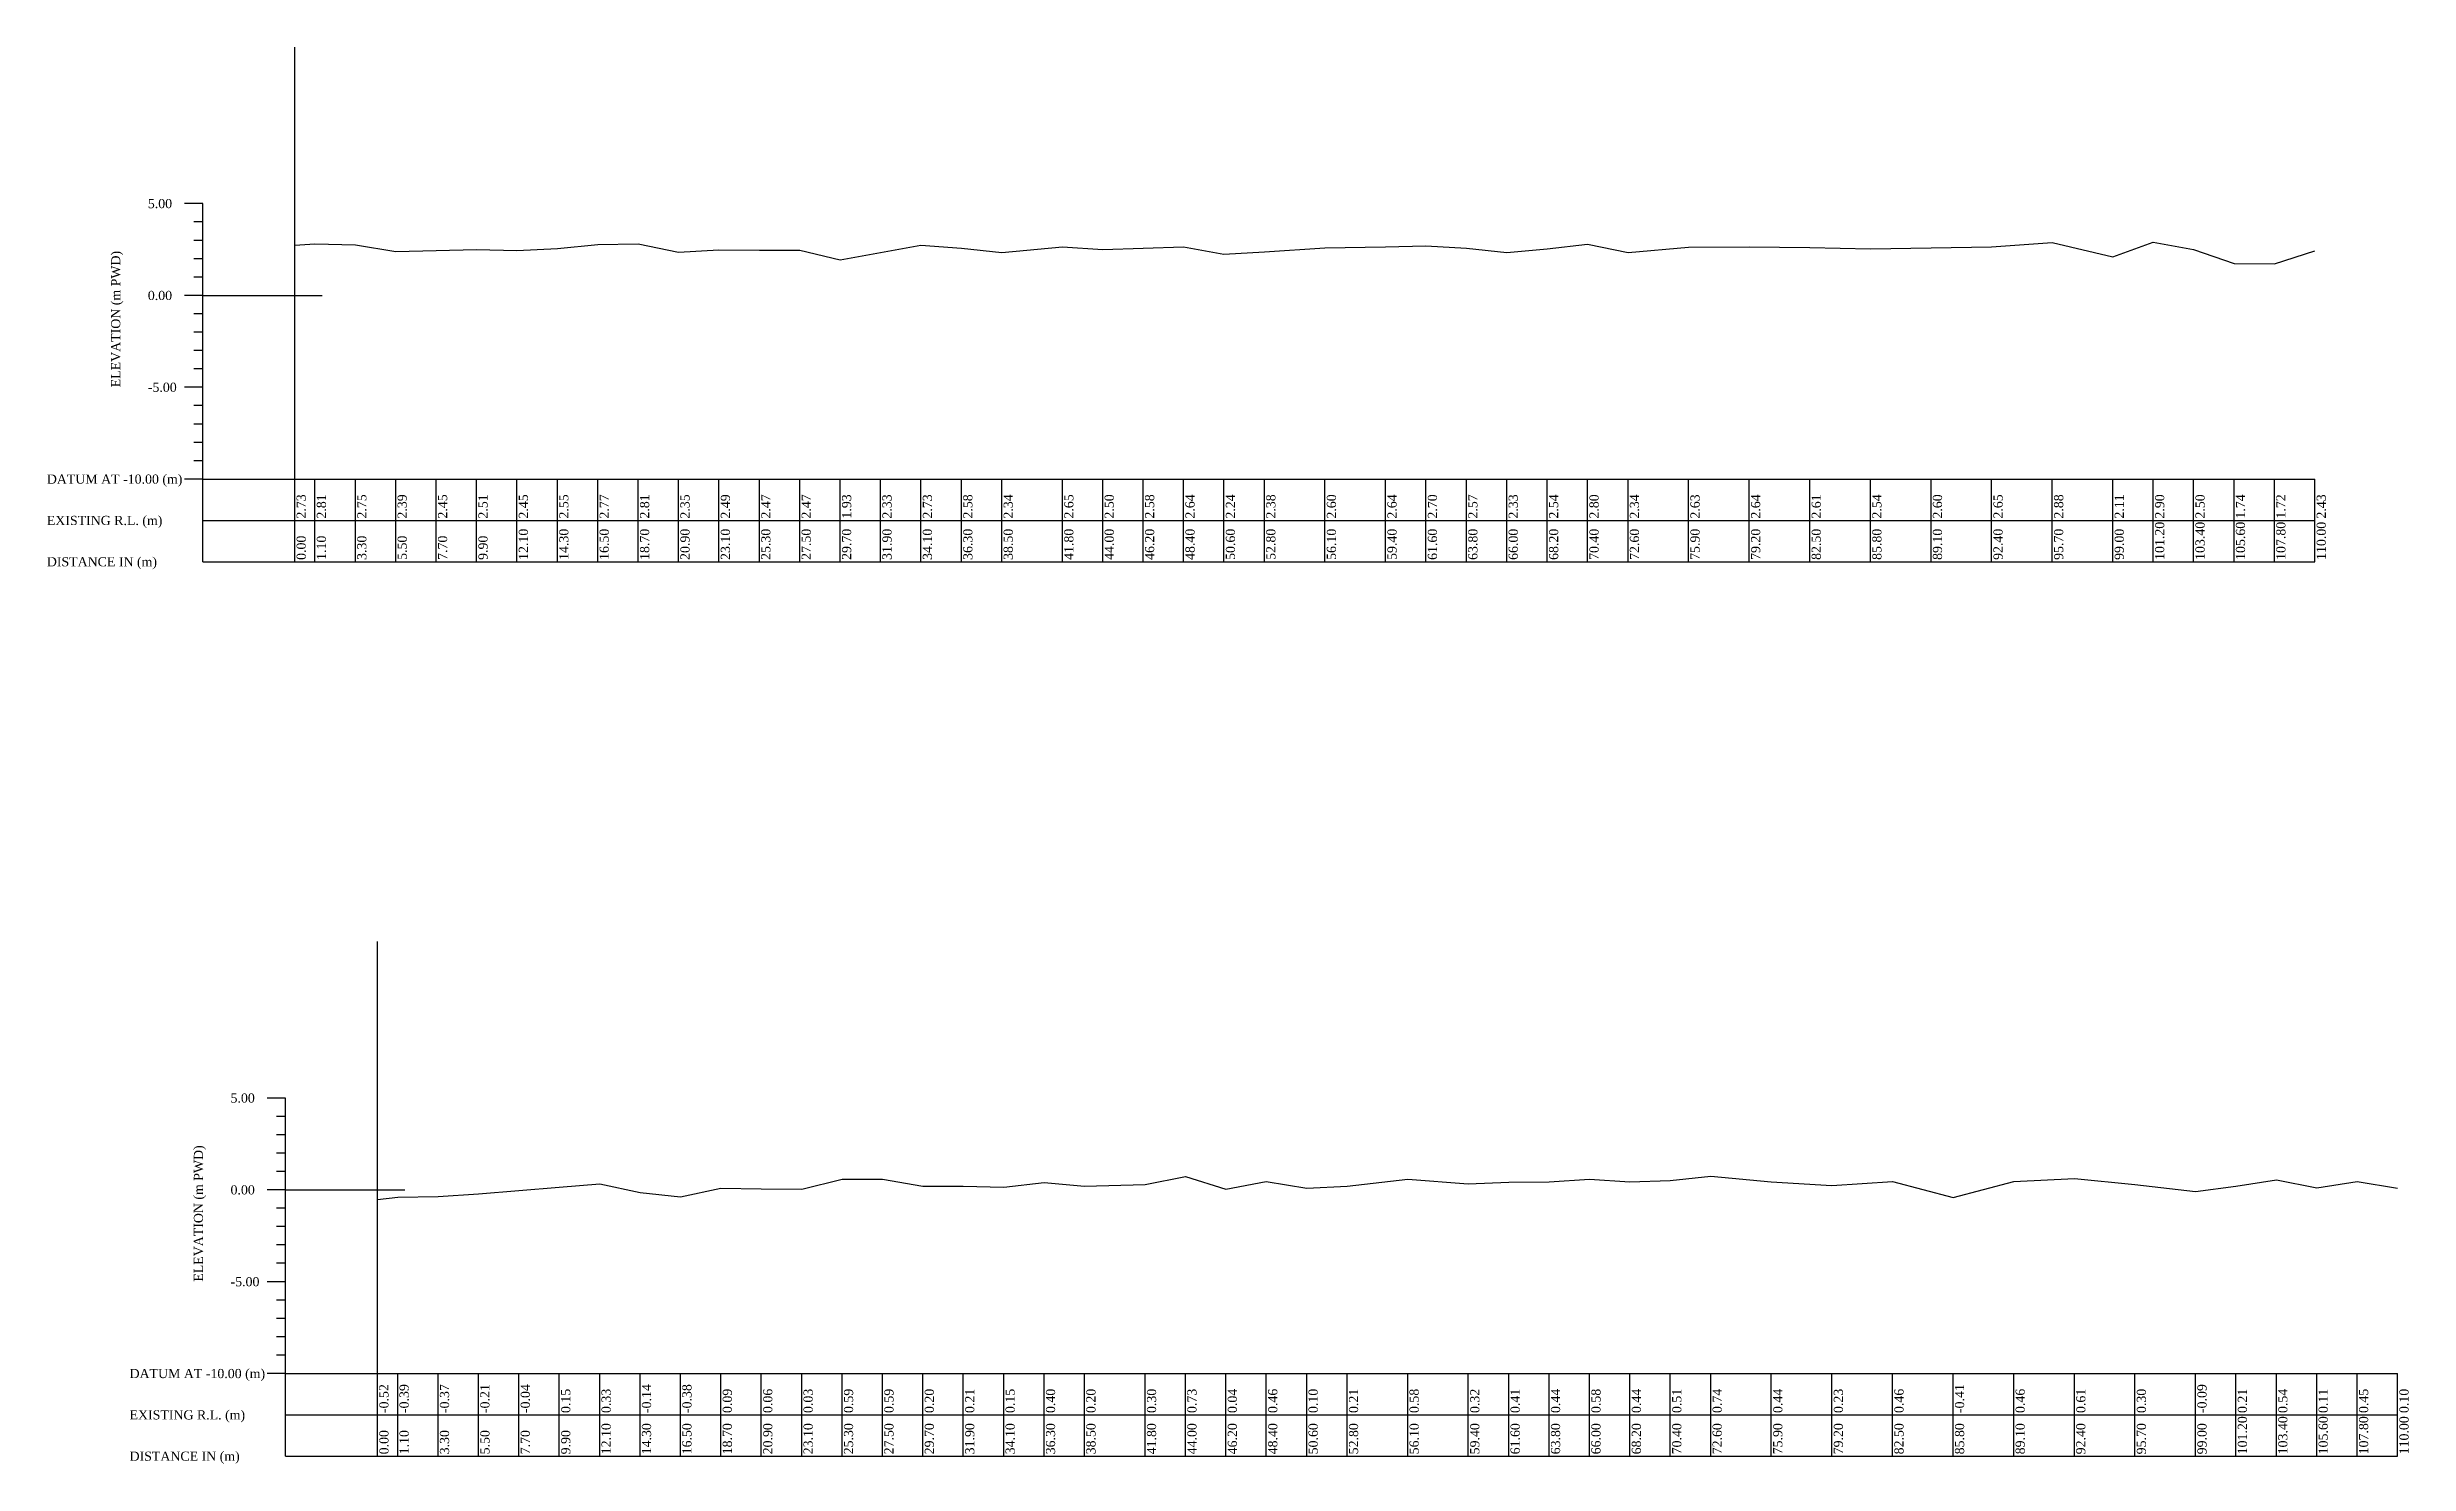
# Model space of a CAD drawing. Header units: metres. Extents: x -148477 to 168932, y -55673 to -2736.
# Drawn here: x -15381.6 to -15253, y -15261.7 to -15184.5 of the extents above; entities that cross this region are included whole.
import ezdxf

# ---------------------------------------------------------------- set-up
doc = ezdxf.new("R2010")
doc.units = ezdxf.units.M
doc.styles.add('liza', font='times.ttf', dxfattribs={"height": 2})

msp = doc.modelspace()

# ---------------------------------------------------------------- texts
at = {"color": 6, "linetype": 'Continuous', "lineweight": -3, "ltscale": 0.5, "char_height": 0.5, "attachment_point": 1, "style": 'liza'}
for s, insert, width in [('5.00', (-15376.082, -15192.7998), 2), ('0.00', (-15376.082, -15197.7998), 2), ('-5.00', (-15376.082, -15202.7998), 2), ('DATUM AT -10.00 (m)', (-15381.582, -15207.7998), 7.5), ('EXISTING R.L. (m)', (-15381.582, -15210.0498), 7.5), ('DISTANCE IN (m)', (-15381.582, -15212.2998), 7.5), ('5.00', (-15371.5778, -15241.4967), 2), ('0.00', (-15371.5778, -15246.4967), 2), ('-5.00', (-15371.5778, -15251.4967), 2), ('DATUM AT -10.00 (m)', (-15377.0778, -15256.4967), 7.5), ('EXISTING R.L. (m)', (-15377.0778, -15258.7467), 7.5), ('DISTANCE IN (m)', (-15377.0778, -15260.9967), 7.5)]:
    msp.add_mtext(s, dxfattribs=dict(at, insert=insert, width=width))
at = {"color": 6, "linetype": 'Continuous', "lineweight": -3, "ltscale": 0.5, "char_height": 0.5, "attachment_point": 1, "rotation": 90, "style": 'liza'}
for s, insert, width in [('ELEVATION (m PWD)', (-15378.082, -15203.0498), 10), ('2.73', (-15367.982, -15210.1998), 2.15), ('2.81', (-15366.882, -15210.1998), 2.15), ('2.75', (-15364.682, -15210.1998), 2.15), ('2.39', (-15362.482, -15210.1998), 2.15), ('2.45', (-15360.282, -15210.1998), 2.15), ('2.51', (-15358.082, -15210.1998), 2.15), ('2.45', (-15355.882, -15210.1998), 2.15), ('2.55', (-15353.682, -15210.1998), 2.15), ('2.77', (-15351.482, -15210.1998), 2.15), ('2.81', (-15349.282, -15210.1998), 2.15), ('2.35', (-15347.082, -15210.1998), 2.15), ('2.49', (-15344.882, -15210.1998), 2.15), ('2.47', (-15342.682, -15210.1998), 2.15), ('2.47', (-15340.482, -15210.1998), 2.15), ('1.93', (-15338.282, -15210.1998), 2.15), ('2.33', (-15336.082, -15210.1998), 2.15), ('2.73', (-15333.882, -15210.1998), 2.15), ('2.58', (-15331.682, -15210.1998), 2.15), ('2.34', (-15329.482, -15210.1998), 2.15), ('2.65', (-15326.182, -15210.1998), 2.15), ('2.50', (-15323.982, -15210.1998), 2.15), ('2.58', (-15321.782, -15210.1998), 2.15), ('2.64', (-15319.582, -15210.1998), 2.15), ('2.24', (-15317.382, -15210.1998), 2.15), ('2.38', (-15315.182, -15210.1998), 2.15), ('2.60', (-15311.882, -15210.1998), 2.15), ('2.64', (-15308.582, -15210.1998), 2.15), ('2.70', (-15306.382, -15210.1998), 2.15), ('2.57', (-15304.182, -15210.1998), 2.15), ('2.33', (-15301.982, -15210.1998), 2.15), ('2.54', (-15299.782, -15210.1998), 2.15), ('2.80', (-15297.582, -15210.1998), 2.15), ('2.34', (-15295.382, -15210.1998), 2.15), ('2.63', (-15292.082, -15210.1998), 2.15), ('2.64', (-15288.782, -15210.1998), 2.15), ('2.61', (-15285.482, -15210.1998), 2.15), ('2.54', (-15282.182, -15210.1998), 2.15), ('2.60', (-15278.882, -15210.1998), 2.15), ('2.65', (-15275.582, -15210.1998), 2.15), ('2.88', (-15272.282, -15210.1998), 2.15), ('2.11', (-15268.982, -15210.1998), 2.15), ('2.90', (-15266.782, -15210.1998), 2.15), ('2.50', (-15264.582, -15210.1998), 2.15), ('1.74', (-15262.382, -15210.1998), 2.15), ('1.72', (-15260.182, -15210.1998), 2.15), ('2.43', (-15257.982, -15210.1998), 2.15), ('0.00', (-15367.982, -15212.4498), 2.15), ('1.10', (-15366.882, -15212.4498), 2.15), ('3.30', (-15364.682, -15212.4498), 2.15), ('5.50', (-15362.482, -15212.4498), 2.15), ('7.70', (-15360.282, -15212.4498), 2.15), ('9.90', (-15358.082, -15212.4498), 2.15), ('12.10', (-15355.882, -15212.4498), 2.15), ('14.30', (-15353.682, -15212.4498), 2.15), ('16.50', (-15351.482, -15212.4498), 2.15), ('18.70', (-15349.282, -15212.4498), 2.15), ('20.90', (-15347.082, -15212.4498), 2.15), ('23.10', (-15344.882, -15212.4498), 2.15), ('25.30', (-15342.682, -15212.4498), 2.15), ('27.50', (-15340.482, -15212.4498), 2.15), ('29.70', (-15338.282, -15212.4498), 2.15), ('31.90', (-15336.082, -15212.4498), 2.15), ('34.10', (-15333.882, -15212.4498), 2.15), ('36.30', (-15331.682, -15212.4498), 2.15), ('38.50', (-15329.482, -15212.4498), 2.15), ('41.80', (-15326.182, -15212.4498), 2.15), ('44.00', (-15323.982, -15212.4498), 2.15), ('46.20', (-15321.782, -15212.4498), 2.15), ('48.40', (-15319.582, -15212.4498), 2.15), ('50.60', (-15317.382, -15212.4498), 2.15), ('52.80', (-15315.182, -15212.4498), 2.15), ('56.10', (-15311.882, -15212.4498), 2.15), ('59.40', (-15308.582, -15212.4498), 2.15), ('61.60', (-15306.382, -15212.4498), 2.15), ('63.80', (-15304.182, -15212.4498), 2.15), ('66.00', (-15301.982, -15212.4498), 2.15), ('68.20', (-15299.782, -15212.4498), 2.15), ('70.40', (-15297.582, -15212.4498), 2.15), ('72.60', (-15295.382, -15212.4498), 2.15), ('75.90', (-15292.082, -15212.4498), 2.15), ('79.20', (-15288.782, -15212.4498), 2.15), ('82.50', (-15285.482, -15212.4498), 2.15), ('85.80', (-15282.182, -15212.4498), 2.15), ('89.10', (-15278.882, -15212.4498), 2.15), ('92.40', (-15275.582, -15212.4498), 2.15), ('95.70', (-15272.282, -15212.4498), 2.15), ('99.00', (-15268.982, -15212.4498), 2.15), ('101.20', (-15266.782, -15212.4498), 2.15), ('103.40', (-15264.582, -15212.4498), 2.15), ('105.60', (-15262.382, -15212.4498), 2.15), ('107.80', (-15260.182, -15212.4498), 2.15), ('110.00', (-15257.982, -15212.4498), 2.15), ('ELEVATION (m PWD)', (-15373.5778, -15251.7467), 10), ('-0.52', (-15363.4778, -15258.8967), 2.15), ('-0.39', (-15362.3778, -15258.8967), 2.15), ('-0.37', (-15360.1778, -15258.8967), 2.15), ('-0.21', (-15357.9778, -15258.8967), 2.15), ('-0.04', (-15355.7778, -15258.8967), 2.15), ('-0.14', (-15349.1778, -15258.8967), 2.15), ('-0.38', (-15346.9778, -15258.8967), 2.15), ('0.04', (-15317.2778, -15258.8967), 2.15), ('0.44', (-15299.6778, -15258.8967), 2.15), ('0.44', (-15295.2778, -15258.8967), 2.15), ('0.74', (-15290.8778, -15258.8967), 2.15), ('0.44', (-15287.5778, -15258.8967), 2.15), ('-0.41', (-15277.6778, -15258.8967), 2.15), ('-0.09', (-15264.4778, -15258.8967), 2.15), ('0.54', (-15260.0778, -15258.8967), 2.15), ('0.15', (-15353.5778, -15258.8967), 2.15), ('0.33', (-15351.3778, -15258.8967), 2.15), ('0.09', (-15344.7778, -15258.8967), 2.15), ('0.06', (-15342.5778, -15258.8967), 2.15), ('0.03', (-15340.3778, -15258.8967), 2.15), ('0.59', (-15338.1778, -15258.8967), 2.15), ('0.59', (-15335.9778, -15258.8967), 2.15), ('0.20', (-15333.7778, -15258.8967), 2.15), ('0.21', (-15331.5778, -15258.8967), 2.15), ('0.15', (-15329.3778, -15258.8967), 2.15), ('0.40', (-15327.1778, -15258.8967), 2.15), ('0.20', (-15324.9778, -15258.8967), 2.15), ('0.30', (-15321.6778, -15258.8967), 2.15), ('0.73', (-15319.4778, -15258.8967), 2.15), ('0.46', (-15315.0778, -15258.8967), 2.15), ('0.10', (-15312.8778, -15258.8967), 2.15), ('0.21', (-15310.6778, -15258.8967), 2.15), ('0.58', (-15307.3778, -15258.8967), 2.15), ('0.32', (-15304.0778, -15258.8967), 2.15), ('0.41', (-15301.8778, -15258.8967), 2.15), ('0.58', (-15297.4778, -15258.8967), 2.15), ('0.51', (-15293.0778, -15258.8967), 2.15), ('0.23', (-15284.2778, -15258.8967), 2.15), ('0.46', (-15280.9778, -15258.8967), 2.15), ('0.46', (-15274.3778, -15258.8967), 2.15), ('0.61', (-15271.0778, -15258.8967), 2.15), ('0.30', (-15267.7778, -15258.8967), 2.15), ('0.21', (-15262.2778, -15258.8967), 2.15), ('0.11', (-15257.8778, -15258.8967), 2.15), ('0.45', (-15255.6778, -15258.8967), 2.15), ('0.10', (-15253.4778, -15258.8967), 2.15), ('0.00', (-15363.4778, -15261.1467), 2.15), ('1.10', (-15362.3778, -15261.1467), 2.15), ('3.30', (-15360.1778, -15261.1467), 2.15), ('5.50', (-15357.9778, -15261.1467), 2.15), ('7.70', (-15355.7778, -15261.1467), 2.15), ('9.90', (-15353.5778, -15261.1467), 2.15), ('12.10', (-15351.3778, -15261.1467), 2.15), ('14.30', (-15349.1778, -15261.1467), 2.15), ('16.50', (-15346.9778, -15261.1467), 2.15), ('18.70', (-15344.7778, -15261.1467), 2.15), ('20.90', (-15342.5778, -15261.1467), 2.15), ('23.10', (-15340.3778, -15261.1467), 2.15), ('25.30', (-15338.1778, -15261.1467), 2.15), ('27.50', (-15335.9778, -15261.1467), 2.15), ('29.70', (-15333.7778, -15261.1467), 2.15), ('31.90', (-15331.5778, -15261.1467), 2.15), ('34.10', (-15329.3778, -15261.1467), 2.15), ('36.30', (-15327.1778, -15261.1467), 2.15), ('38.50', (-15324.9778, -15261.1467), 2.15), ('41.80', (-15321.6778, -15261.1467), 2.15), ('44.00', (-15319.4778, -15261.1467), 2.15), ('46.20', (-15317.2778, -15261.1467), 2.15), ('48.40', (-15315.0778, -15261.1467), 2.15), ('50.60', (-15312.8778, -15261.1467), 2.15), ('52.80', (-15310.6778, -15261.1467), 2.15), ('56.10', (-15307.3778, -15261.1467), 2.15), ('59.40', (-15304.0778, -15261.1467), 2.15), ('61.60', (-15301.8778, -15261.1467), 2.15), ('63.80', (-15299.6778, -15261.1467), 2.15), ('66.00', (-15297.4778, -15261.1467), 2.15), ('68.20', (-15295.2778, -15261.1467), 2.15), ('70.40', (-15293.0778, -15261.1467), 2.15), ('72.60', (-15290.8778, -15261.1467), 2.15), ('75.90', (-15287.5778, -15261.1467), 2.15), ('79.20', (-15284.2778, -15261.1467), 2.15), ('82.50', (-15280.9778, -15261.1467), 2.15), ('85.80', (-15277.6778, -15261.1467), 2.15), ('89.10', (-15274.3778, -15261.1467), 2.15), ('92.40', (-15271.0778, -15261.1467), 2.15), ('95.70', (-15267.7778, -15261.1467), 2.15), ('99.00', (-15264.4778, -15261.1467), 2.15), ('101.20', (-15262.2778, -15261.1467), 2.15), ('103.40', (-15260.0778, -15261.1467), 2.15), ('105.60', (-15257.8778, -15261.1467), 2.15), ('107.80', (-15255.6778, -15261.1467), 2.15), ('110.00', (-15253.4778, -15261.1467), 2.15)]:
    msp.add_mtext(s, dxfattribs=dict(at, insert=insert, width=width))

# ---------------------------------------------------------------- linework, layer by layer
at = {"color": 1, "linetype": 'Continuous', "lineweight": -3, "ltscale": 0.5}
for p, q in [((-15368.082, -15208.0498), (-15368.082, -15184.5365)), ((-15373.082, -15198.0498), (-15366.5963, -15198.0498)), ((-15363.5778, -15256.7467), (-15363.5778, -15233.2335)), ((-15368.5778, -15246.7467), (-15362.0921, -15246.7467))]:
    msp.add_line(p, q, dxfattribs=at)
at = {"color": 6, "linetype": 'Continuous', "lineweight": -3, "ltscale": 0.5}
for p, q in [((-15373.082, -15193.0498), (-15374.082, -15193.0498)), ((-15373.082, -15212.5498), (-15373.082, -15193.0498)), ((-15373.082, -15194.0498), (-15373.582, -15194.0498)), ((-15373.082, -15195.0498), (-15373.582, -15195.0498)), ((-15373.082, -15196.0498), (-15373.582, -15196.0498)), ((-15373.082, -15197.0498), (-15373.582, -15197.0498)), ((-15373.082, -15198.0498), (-15374.082, -15198.0498)), ((-15373.082, -15199.0498), (-15373.582, -15199.0498)), ((-15373.082, -15200.0498), (-15373.582, -15200.0498)), ((-15373.082, -15201.0498), (-15373.582, -15201.0498)), ((-15373.082, -15202.0498), (-15373.582, -15202.0498)), ((-15373.082, -15203.0498), (-15374.082, -15203.0498)), ((-15373.082, -15204.0498), (-15373.582, -15204.0498)), ((-15373.082, -15205.0498), (-15373.582, -15205.0498)), ((-15373.082, -15206.0498), (-15373.582, -15206.0498)), ((-15373.082, -15207.0498), (-15373.582, -15207.0498)), ((-15373.082, -15208.0498), (-15374.082, -15208.0498)), ((-15373.082, -15208.0498), (-15258.082, -15208.0498)), ((-15368.082, -15212.5498), (-15368.082, -15208.0498)), ((-15366.982, -15212.5498), (-15366.982, -15208.0498)), ((-15364.782, -15212.5498), (-15364.782, -15208.0498)), ((-15362.582, -15212.5498), (-15362.582, -15208.0498)), ((-15360.382, -15212.5498), (-15360.382, -15208.0498)), ((-15358.182, -15212.5498), (-15358.182, -15208.0498)), ((-15355.982, -15212.5498), (-15355.982, -15208.0498)), ((-15353.782, -15212.5498), (-15353.782, -15208.0498)), ((-15351.582, -15212.5498), (-15351.582, -15208.0498)), ((-15349.382, -15212.5498), (-15349.382, -15208.0498)), ((-15347.182, -15212.5498), (-15347.182, -15208.0498)), ((-15344.982, -15212.5498), (-15344.982, -15208.0498)), ((-15342.782, -15212.5498), (-15342.782, -15208.0498)), ((-15340.582, -15212.5498), (-15340.582, -15208.0498)), ((-15338.382, -15212.5498), (-15338.382, -15208.0498)), ((-15336.182, -15212.5498), (-15336.182, -15208.0498)), ((-15333.982, -15212.5498), (-15333.982, -15208.0498)), ((-15331.782, -15212.5498), (-15331.782, -15208.0498)), ((-15329.582, -15212.5498), (-15329.582, -15208.0498)), ((-15326.282, -15212.5498), (-15326.282, -15208.0498)), ((-15324.082, -15212.5498), (-15324.082, -15208.0498)), ((-15321.882, -15212.5498), (-15321.882, -15208.0498)), ((-15319.682, -15212.5498), (-15319.682, -15208.0498)), ((-15317.482, -15212.5498), (-15317.482, -15208.0498)), ((-15315.282, -15212.5498), (-15315.282, -15208.0498)), ((-15311.982, -15212.5498), (-15311.982, -15208.0498)), ((-15308.682, -15212.5498), (-15308.682, -15208.0498)), ((-15306.482, -15212.5498), (-15306.482, -15208.0498)), ((-15304.282, -15212.5498), (-15304.282, -15208.0498)), ((-15302.082, -15212.5498), (-15302.082, -15208.0498)), ((-15299.882, -15212.5498), (-15299.882, -15208.0498)), ((-15297.682, -15212.5498), (-15297.682, -15208.0498)), ((-15295.482, -15212.5498), (-15295.482, -15208.0498)), ((-15292.182, -15212.5498), (-15292.182, -15208.0498)), ((-15288.882, -15212.5498), (-15288.882, -15208.0498)), ((-15285.582, -15212.5498), (-15285.582, -15208.0498)), ((-15282.282, -15212.5498), (-15282.282, -15208.0498)), ((-15278.982, -15212.5498), (-15278.982, -15208.0498)), ((-15275.682, -15212.5498), (-15275.682, -15208.0498)), ((-15272.382, -15212.5498), (-15272.382, -15208.0498)), ((-15269.082, -15212.5498), (-15269.082, -15208.0498)), ((-15266.882, -15212.5498), (-15266.882, -15208.0498)), ((-15264.682, -15212.5498), (-15264.682, -15208.0498)), ((-15262.482, -15212.5498), (-15262.482, -15208.0498)), ((-15260.282, -15212.5498), (-15260.282, -15208.0498)), ((-15258.082, -15212.5498), (-15258.082, -15208.0498)), ((-15373.082, -15210.2998), (-15258.082, -15210.2998)), ((-15373.082, -15212.5498), (-15258.082, -15212.5498)), ((-15368.5778, -15241.7467), (-15369.5778, -15241.7467)), ((-15368.5778, -15261.2467), (-15368.5778, -15241.7467)), ((-15368.5778, -15242.7467), (-15369.0778, -15242.7467)), ((-15368.5778, -15243.7467), (-15369.0778, -15243.7467)), ((-15368.5778, -15244.7467), (-15369.0778, -15244.7467)), ((-15368.5778, -15245.7467), (-15369.0778, -15245.7467)), ((-15368.5778, -15246.7467), (-15369.5778, -15246.7467)), ((-15368.5778, -15247.7467), (-15369.0778, -15247.7467)), ((-15368.5778, -15248.7467), (-15369.0778, -15248.7467)), ((-15368.5778, -15249.7467), (-15369.0778, -15249.7467)), ((-15368.5778, -15250.7467), (-15369.0778, -15250.7467)), ((-15368.5778, -15251.7467), (-15369.5778, -15251.7467)), ((-15368.5778, -15252.7467), (-15369.0778, -15252.7467)), ((-15368.5778, -15253.7467), (-15369.0778, -15253.7467)), ((-15368.5778, -15254.7467), (-15369.0778, -15254.7467)), ((-15368.5778, -15255.7467), (-15369.0778, -15255.7467)), ((-15368.5778, -15256.7467), (-15369.5778, -15256.7467)), ((-15368.5778, -15256.7467), (-15253.5778, -15256.7467)), ((-15363.5778, -15261.2467), (-15363.5778, -15256.7467)), ((-15362.4778, -15261.2467), (-15362.4778, -15256.7467)), ((-15360.2778, -15261.2467), (-15360.2778, -15256.7467)), ((-15358.0778, -15261.2467), (-15358.0778, -15256.7467)), ((-15355.8778, -15261.2467), (-15355.8778, -15256.7467)), ((-15353.6778, -15261.2467), (-15353.6778, -15256.7467)), ((-15351.4778, -15261.2467), (-15351.4778, -15256.7467)), ((-15349.2778, -15261.2467), (-15349.2778, -15256.7467)), ((-15347.0778, -15261.2467), (-15347.0778, -15256.7467)), ((-15344.8778, -15261.2467), (-15344.8778, -15256.7467)), ((-15342.6778, -15261.2467), (-15342.6778, -15256.7467)), ((-15340.4778, -15261.2467), (-15340.4778, -15256.7467)), ((-15338.2778, -15261.2467), (-15338.2778, -15256.7467)), ((-15336.0778, -15261.2467), (-15336.0778, -15256.7467)), ((-15333.8778, -15261.2467), (-15333.8778, -15256.7467)), ((-15331.6778, -15261.2467), (-15331.6778, -15256.7467)), ((-15329.4778, -15261.2467), (-15329.4778, -15256.7467)), ((-15327.2778, -15261.2467), (-15327.2778, -15256.7467)), ((-15325.0778, -15261.2467), (-15325.0778, -15256.7467)), ((-15321.7778, -15261.2467), (-15321.7778, -15256.7467)), ((-15319.5778, -15261.2467), (-15319.5778, -15256.7467)), ((-15317.3778, -15261.2467), (-15317.3778, -15256.7467)), ((-15315.1778, -15261.2467), (-15315.1778, -15256.7467)), ((-15312.9778, -15261.2467), (-15312.9778, -15256.7467)), ((-15310.7778, -15261.2467), (-15310.7778, -15256.7467)), ((-15307.4778, -15261.2467), (-15307.4778, -15256.7467)), ((-15304.1778, -15261.2467), (-15304.1778, -15256.7467)), ((-15301.9778, -15261.2467), (-15301.9778, -15256.7467)), ((-15299.7778, -15261.2467), (-15299.7778, -15256.7467)), ((-15297.5778, -15261.2467), (-15297.5778, -15256.7467)), ((-15295.3778, -15261.2467), (-15295.3778, -15256.7467)), ((-15293.1778, -15261.2467), (-15293.1778, -15256.7467)), ((-15290.9778, -15261.2467), (-15290.9778, -15256.7467)), ((-15287.6778, -15261.2467), (-15287.6778, -15256.7467)), ((-15284.3778, -15261.2467), (-15284.3778, -15256.7467)), ((-15281.0778, -15261.2467), (-15281.0778, -15256.7467)), ((-15277.7778, -15261.2467), (-15277.7778, -15256.7467)), ((-15274.4778, -15261.2467), (-15274.4778, -15256.7467)), ((-15271.1778, -15261.2467), (-15271.1778, -15256.7467)), ((-15267.8778, -15261.2467), (-15267.8778, -15256.7467)), ((-15264.5778, -15261.2467), (-15264.5778, -15256.7467)), ((-15262.3778, -15261.2467), (-15262.3778, -15256.7467)), ((-15260.1778, -15261.2467), (-15260.1778, -15256.7467)), ((-15257.9778, -15261.2467), (-15257.9778, -15256.7467)), ((-15255.7778, -15261.2467), (-15255.7778, -15256.7467)), ((-15253.5778, -15261.2467), (-15253.5778, -15256.7467)), ((-15368.5778, -15258.9967), (-15253.5778, -15258.9967)), ((-15368.5778, -15261.2467), (-15253.5778, -15261.2467))]:
    msp.add_line(p, q, dxfattribs=at)
at = {"color": 4, "linetype": 'Continuous', "lineweight": -3, "ltscale": 0.5}
msp.add_lwpolyline([(-15368.082, -15195.3198), (-15366.982, -15195.2398), (-15364.782, -15195.2998), (-15362.582, -15195.6598), (-15360.382, -15195.5998), (-15358.182, -15195.5398), (-15355.982, -15195.5998), (-15353.782, -15195.4998), (-15351.582, -15195.2798), (-15349.382, -15195.2398), (-15347.182, -15195.6998), (-15344.982, -15195.5598), (-15342.782, -15195.5798), (-15340.582, -15195.5798), (-15338.382, -15196.1198), (-15336.182, -15195.7198), (-15333.982, -15195.3198), (-15331.782, -15195.4698), (-15329.582, -15195.7098), (-15326.282, -15195.3998), (-15324.082, -15195.5498), (-15321.882, -15195.4698), (-15319.682, -15195.4098), (-15317.482, -15195.8098), (-15315.282, -15195.6698), (-15311.982, -15195.4498), (-15308.682, -15195.4098), (-15306.482, -15195.3498), (-15304.282, -15195.4798), (-15302.082, -15195.7198), (-15299.882, -15195.5098), (-15297.682, -15195.2498), (-15295.482, -15195.7098), (-15292.182, -15195.4198), (-15288.882, -15195.4098), (-15285.582, -15195.4398), (-15282.282, -15195.5098), (-15278.982, -15195.4498), (-15275.682, -15195.3998), (-15272.382, -15195.1698), (-15269.082, -15195.9398), (-15266.882, -15195.1498), (-15264.682, -15195.5498), (-15262.482, -15196.3098), (-15260.282, -15196.3298), (-15258.082, -15195.6198)], dxfattribs=at)
at = {"color": 3, "linetype": 'Continuous', "lineweight": -3, "ltscale": 0.5}
msp.add_lwpolyline([(-15363.5778, -15247.2667), (-15362.4778, -15247.1367), (-15360.2778, -15247.1167), (-15358.0778, -15246.9567), (-15355.8778, -15246.7867), (-15353.6778, -15246.5967), (-15351.4778, -15246.4167), (-15349.2778, -15246.8867), (-15347.0778, -15247.1267), (-15344.8778, -15246.6567), (-15342.6778, -15246.6867), (-15340.4778, -15246.7167), (-15338.2778, -15246.1567), (-15336.0778, -15246.1567), (-15333.8778, -15246.5467), (-15331.6778, -15246.5367), (-15329.4778, -15246.5967), (-15327.2778, -15246.3467), (-15325.0778, -15246.5467), (-15321.7778, -15246.4467), (-15319.5778, -15246.0167), (-15317.3778, -15246.7067), (-15315.1778, -15246.2867), (-15312.9778, -15246.6467), (-15310.7778, -15246.5367), (-15307.4778, -15246.1667), (-15304.1778, -15246.4267), (-15301.9778, -15246.3367), (-15299.7778, -15246.3067), (-15297.5778, -15246.1667), (-15295.3778, -15246.3067), (-15293.1778, -15246.2367), (-15290.9778, -15246.0067), (-15287.6778, -15246.3067), (-15284.3778, -15246.5167), (-15281.0778, -15246.2867), (-15277.7778, -15247.1567), (-15274.4778, -15246.2867), (-15271.1778, -15246.1367), (-15267.8778, -15246.4467), (-15264.5778, -15246.8367), (-15262.3778, -15246.5367), (-15260.1778, -15246.2067), (-15257.9778, -15246.6367), (-15255.7778, -15246.2967), (-15253.5778, -15246.6467)], dxfattribs=at)

msp.set_redraw_order([(e.dxf.handle, doc.entitydb.next_handle()) for e in msp.query("TEXT MTEXT ATTDEF DIMENSION ARC_DIMENSION")])  # texts and dimensions are drawn at this point

doc.saveas('drawing.dxf')
